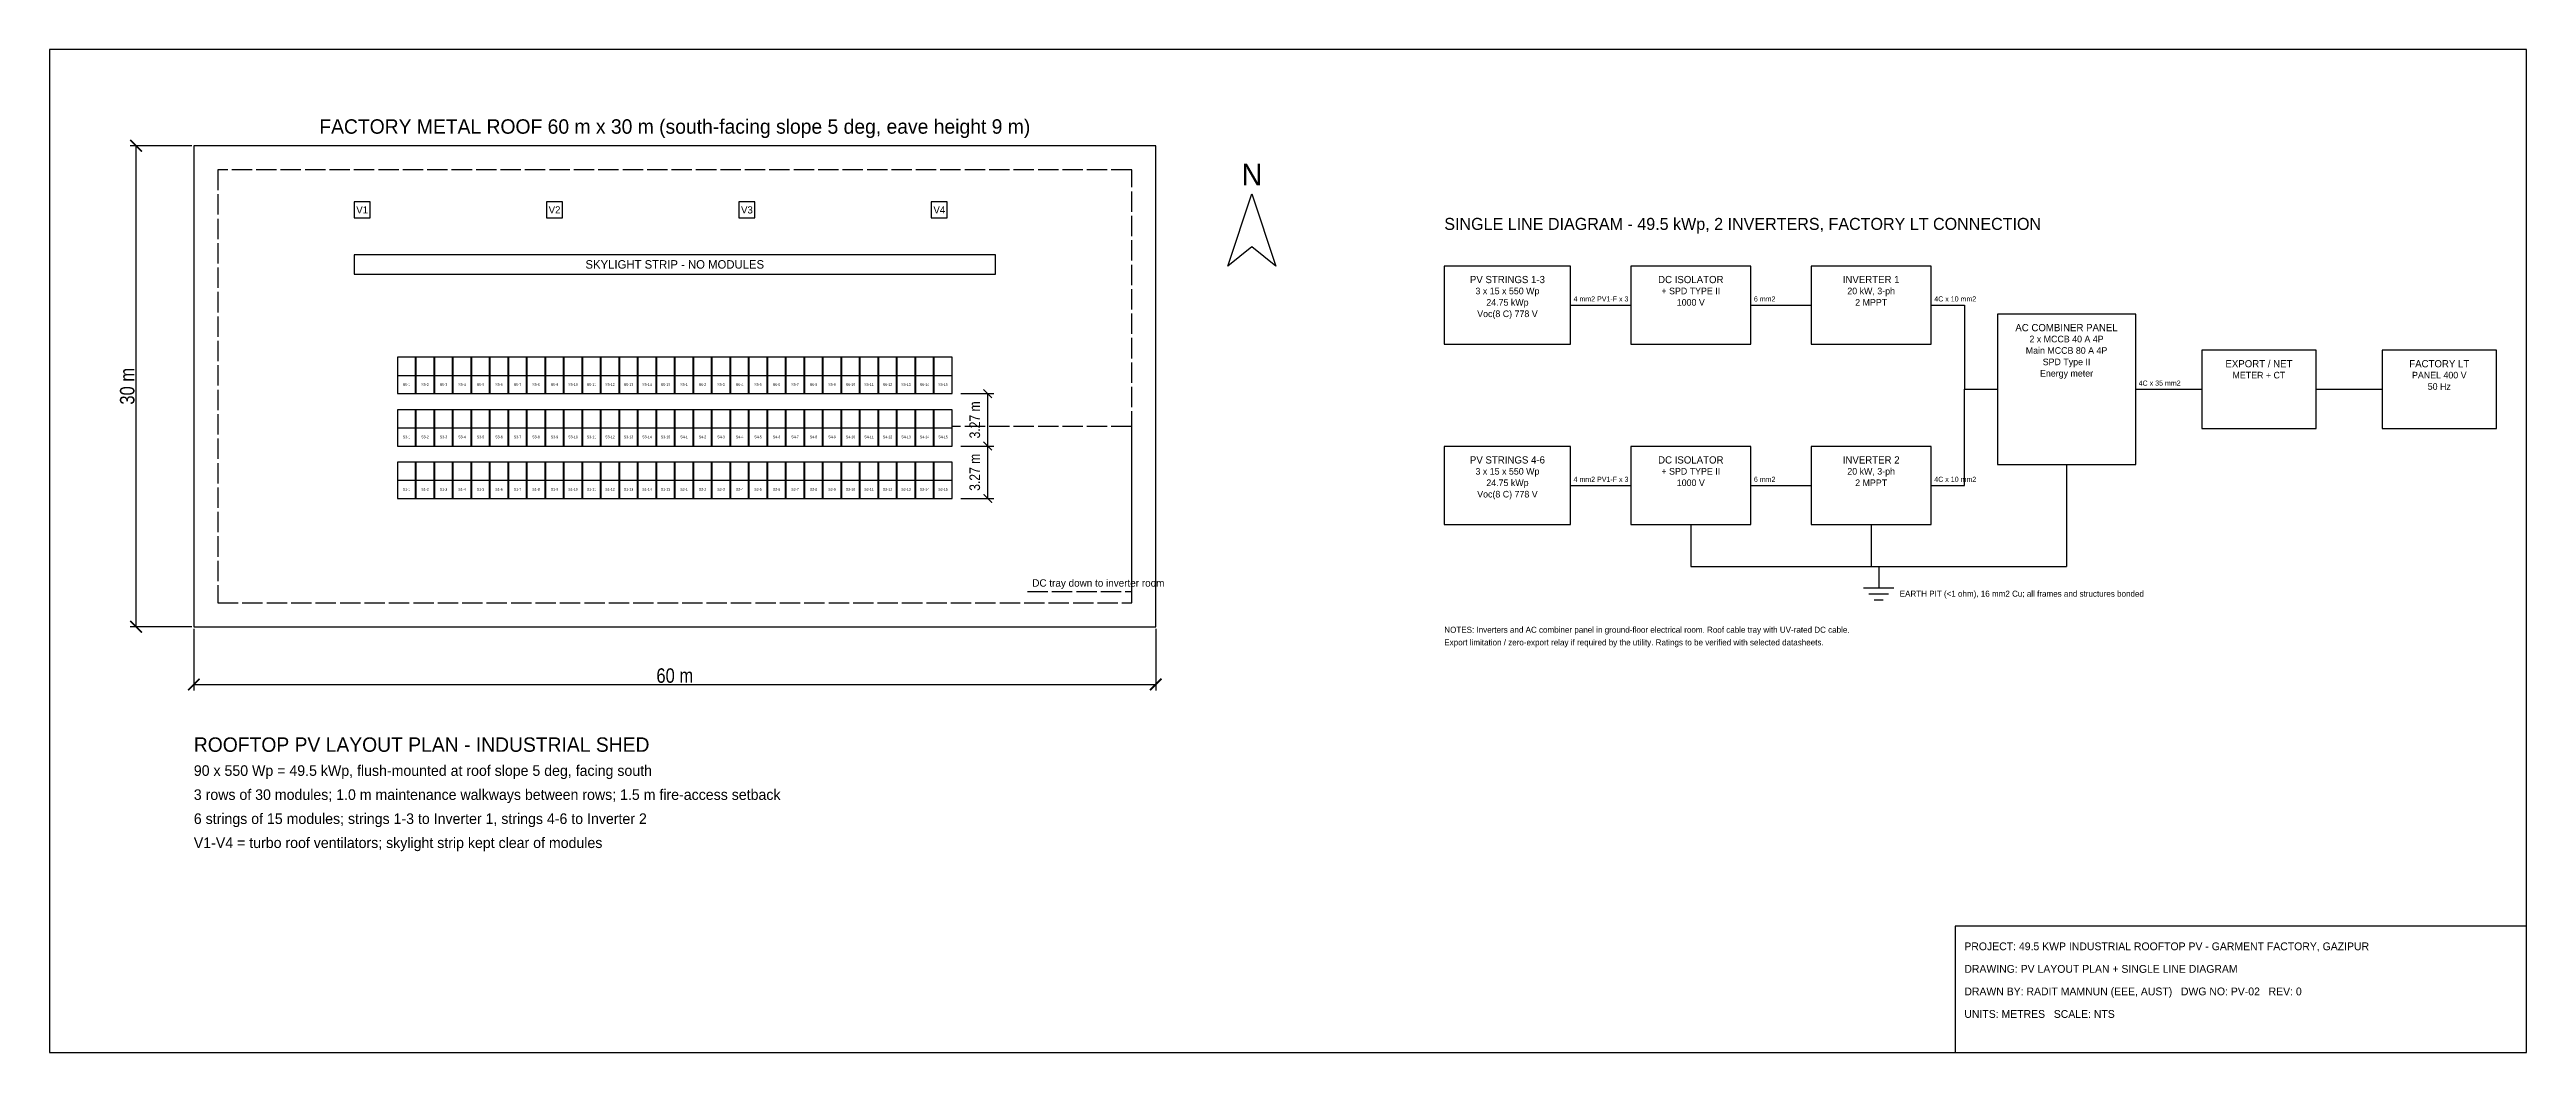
# Model space of a CAD drawing. Header units: metres. Extents: x -9 to 146, y -27 to 36.
import ezdxf
from ezdxf.enums import TextEntityAlignment as Align

# ---------------------------------------------------------------- set-up
doc = ezdxf.new("R2010")
doc.units = ezdxf.units.M
doc.linetypes.add('DASHED', pattern=[1.524, 1.27, -0.254])
for name, color, linetype in [('CABLE', 30, 'DASHED'), ('DIM', 7, 'Continuous'), ('OBSTRUCTION', 8, 'Continuous'), ('OUTLINE', 7, 'Continuous'), ('PV_MODULE', 5, 'Continuous'), ('SETBACK', 1, 'DASHED'), ('SLD', 7, 'Continuous'), ('STRING_1', 3, 'Continuous'), ('STRING_2', 6, 'Continuous'), ('STRING_3', 4, 'Continuous'), ('STRING_4', 2, 'Continuous'), ('STRING_5', 1, 'Continuous'), ('STRING_6', 5, 'Continuous'), ('TEXT', 7, 'Continuous'), ('TITLE', 7, 'Continuous')]:
    doc.layers.add(name, color=color, linetype=linetype)
doc.styles.add('OpenSansCondensed-Light', font='OpenSansCondensed-Light.ttf')
doc.dimstyles.new('EZDXF', dxfattribs={"dimtxt": 0.25, "dimasz": 0.175, "dimexe": 0.375, "dimexo": 0.125, "dimgap": 0.1, "dimtad": 1, "dimlfac": 100, "dimzin": 12, "dimdsep": 46, "dimtxsty": 'OpenSansCondensed-Light', "dimblk": 'ARCHTICK', "dimcen": 2.5, "dimazin": 3, "dimtfac": 0.5, "dimtmove": 2, "dimatfit": 3, "dimfxl": 1, "dimarcsym": 0})

# ---------------------------------------------------------------- blocks, each defined once
blk = doc.blocks.new('_ARCHTICK')
at = {"color": 0, "linetype": 'ByBlock', "const_width": 0.15}
blk.add_lwpolyline([(-0.5, -0.5), (0.5, 0.5)], dxfattribs=at)

msp = doc.modelspace()

# ---------------------------------------------------------------- linework, layer by layer
at = {"layer": 'CABLE'}
msp.add_lwpolyline([(52, 2.2), (58.5, 2.2), (58.5, 12.5), (47.3, 12.5)], dxfattribs=at)
at = {"layer": 'OBSTRUCTION'}
for points in [[(10, 25.5), (11, 25.5), (11, 26.5), (10, 26.5)], [(22, 25.5), (23, 25.5), (23, 26.5), (22, 26.5)], [(34, 25.5), (35, 25.5), (35, 26.5), (34, 26.5)], [(46, 25.5), (47, 25.5), (47, 26.5), (46, 26.5)], [(10, 22), (50, 22), (50, 23.2), (10, 23.2)]]:
    msp.add_lwpolyline(points, close=True, dxfattribs=at)
at = {"layer": 'OUTLINE'}
msp.add_lwpolyline([(0, 0), (60, 0), (60, 30), (0, 30)], close=True, dxfattribs=at)
at = {"layer": 'PV_MODULE'}
for points in [[(12.7, 15.673), (13.834, 15.673)], [(13.854, 15.673), (14.988, 15.673)], [(15.008, 15.673), (16.142, 15.673)], [(16.162, 15.673), (17.296, 15.673)], [(17.316, 15.673), (18.45, 15.673)], [(18.47, 15.673), (19.604, 15.673)], [(19.624, 15.673), (20.758, 15.673)], [(20.778, 15.673), (21.912, 15.673)], [(21.932, 15.673), (23.066, 15.673)], [(23.086, 15.673), (24.22, 15.673)], [(24.24, 15.673), (25.374, 15.673)], [(25.394, 15.673), (26.528, 15.673)], [(26.548, 15.673), (27.682, 15.673)], [(27.702, 15.673), (28.836, 15.673)], [(28.856, 15.673), (29.99, 15.673)], [(30.01, 15.673), (31.144, 15.673)], [(31.164, 15.673), (32.298, 15.673)], [(32.318, 15.673), (33.452, 15.673)], [(33.472, 15.673), (34.606, 15.673)], [(34.626, 15.673), (35.76, 15.673)], [(35.78, 15.673), (36.914, 15.673)], [(36.934, 15.673), (38.068, 15.673)], [(38.088, 15.673), (39.222, 15.673)], [(39.242, 15.673), (40.376, 15.673)], [(40.396, 15.673), (41.53, 15.673)], [(41.55, 15.673), (42.684, 15.673)], [(42.704, 15.673), (43.838, 15.673)], [(43.858, 15.673), (44.992, 15.673)], [(45.012, 15.673), (46.146, 15.673)], [(46.166, 15.673), (47.3, 15.673)], [(12.7, 12.404), (13.834, 12.404)], [(13.854, 12.404), (14.988, 12.404)], [(15.008, 12.404), (16.142, 12.404)], [(16.162, 12.404), (17.296, 12.404)], [(17.316, 12.404), (18.45, 12.404)], [(18.47, 12.404), (19.604, 12.404)], [(19.624, 12.404), (20.758, 12.404)], [(20.778, 12.404), (21.912, 12.404)], [(21.932, 12.404), (23.066, 12.404)], [(23.086, 12.404), (24.22, 12.404)], [(24.24, 12.404), (25.374, 12.404)], [(25.394, 12.404), (26.528, 12.404)], [(26.548, 12.404), (27.682, 12.404)], [(27.702, 12.404), (28.836, 12.404)], [(28.856, 12.404), (29.99, 12.404)], [(30.01, 12.404), (31.144, 12.404)], [(31.164, 12.404), (32.298, 12.404)], [(32.318, 12.404), (33.452, 12.404)], [(33.472, 12.404), (34.606, 12.404)], [(34.626, 12.404), (35.76, 12.404)], [(35.78, 12.404), (36.914, 12.404)], [(36.934, 12.404), (38.068, 12.404)], [(38.088, 12.404), (39.222, 12.404)], [(39.242, 12.404), (40.376, 12.404)], [(40.396, 12.404), (41.53, 12.404)], [(41.55, 12.404), (42.684, 12.404)], [(42.704, 12.404), (43.838, 12.404)], [(43.858, 12.404), (44.992, 12.404)], [(45.012, 12.404), (46.146, 12.404)], [(46.166, 12.404), (47.3, 12.404)], [(12.7, 9.135), (13.834, 9.135)], [(13.854, 9.135), (14.988, 9.135)], [(15.008, 9.135), (16.142, 9.135)], [(16.162, 9.135), (17.296, 9.135)], [(17.316, 9.135), (18.45, 9.135)], [(18.47, 9.135), (19.604, 9.135)], [(19.624, 9.135), (20.758, 9.135)], [(20.778, 9.135), (21.912, 9.135)], [(21.932, 9.135), (23.066, 9.135)], [(23.086, 9.135), (24.22, 9.135)], [(24.24, 9.135), (25.374, 9.135)], [(25.394, 9.135), (26.528, 9.135)], [(26.548, 9.135), (27.682, 9.135)], [(27.702, 9.135), (28.836, 9.135)], [(28.856, 9.135), (29.99, 9.135)], [(30.01, 9.135), (31.144, 9.135)], [(31.164, 9.135), (32.298, 9.135)], [(32.318, 9.135), (33.452, 9.135)], [(33.472, 9.135), (34.606, 9.135)], [(34.626, 9.135), (35.76, 9.135)], [(35.78, 9.135), (36.914, 9.135)], [(36.934, 9.135), (38.068, 9.135)], [(38.088, 9.135), (39.222, 9.135)], [(39.242, 9.135), (40.376, 9.135)], [(40.396, 9.135), (41.53, 9.135)], [(41.55, 9.135), (42.684, 9.135)], [(42.704, 9.135), (43.838, 9.135)], [(43.858, 9.135), (44.992, 9.135)], [(45.012, 9.135), (46.146, 9.135)], [(46.166, 9.135), (47.3, 9.135)]]:
    msp.add_lwpolyline(points, dxfattribs=at)
at = {"layer": 'SETBACK'}
msp.add_lwpolyline([(1.5, 1.5), (58.5, 1.5), (58.5, 28.5), (1.5, 28.5)], close=True, dxfattribs=at)
at = {"layer": 'SLD'}
for points in [[(78, 17.625), (85.875, 17.625), (85.875, 22.5), (78, 22.5)], [(89.625, 17.625), (97.125, 17.625), (97.125, 22.5), (89.625, 22.5)], [(100.875, 17.625), (108.375, 17.625), (108.375, 22.5), (100.875, 22.5)], [(112.5, 10.125), (121.125, 10.125), (121.125, 19.5), (112.5, 19.5)], [(125.25, 12.375), (132.375, 12.375), (132.375, 17.25), (125.25, 17.25)], [(136.5, 12.375), (143.625, 12.375), (143.625, 17.25), (136.5, 17.25)], [(78, 6.375), (85.875, 6.375), (85.875, 11.25), (78, 11.25)], [(89.625, 6.375), (97.125, 6.375), (97.125, 11.25), (89.625, 11.25)], [(100.875, 6.375), (108.375, 6.375), (108.375, 11.25), (100.875, 11.25)]]:
    msp.add_lwpolyline(points, close=True, dxfattribs=at)
for points in [[(85.875, 20.062), (89.625, 20.062)], [(97.125, 20.062), (100.875, 20.062)], [(108.375, 20.062), (110.438, 20.062), (110.438, 14.812), (112.5, 14.812)], [(108.375, 8.812), (110.438, 8.812), (110.438, 14.812), (112.5, 14.812)], [(121.125, 14.812), (125.25, 14.812)], [(132.375, 14.812), (136.5, 14.812)], [(116.812, 10.125), (116.812, 3.75)], [(85.875, 8.812), (89.625, 8.812)], [(97.125, 8.812), (100.875, 8.812)], [(93.375, 6.375), (93.375, 3.75)], [(104.625, 6.375), (104.625, 3.75)], [(93.375, 3.75), (116.812, 3.75)], [(105.094, 3.75), (105.094, 2.438)], [(104.156, 2.438), (106.031, 2.438)], [(104.484, 2.062), (105.703, 2.062)], [(104.812, 1.688), (105.375, 1.688)]]:
    msp.add_lwpolyline(points, dxfattribs=at)
at = {"layer": 'STRING_1'}
for points in [[(12.7, 8), (13.834, 8), (13.834, 10.269), (12.7, 10.269)], [(13.854, 8), (14.988, 8), (14.988, 10.269), (13.854, 10.269)], [(15.008, 8), (16.142, 8), (16.142, 10.269), (15.008, 10.269)], [(16.162, 8), (17.296, 8), (17.296, 10.269), (16.162, 10.269)], [(17.316, 8), (18.45, 8), (18.45, 10.269), (17.316, 10.269)], [(18.47, 8), (19.604, 8), (19.604, 10.269), (18.47, 10.269)], [(19.624, 8), (20.758, 8), (20.758, 10.269), (19.624, 10.269)], [(20.778, 8), (21.912, 8), (21.912, 10.269), (20.778, 10.269)], [(21.932, 8), (23.066, 8), (23.066, 10.269), (21.932, 10.269)], [(23.086, 8), (24.22, 8), (24.22, 10.269), (23.086, 10.269)], [(24.24, 8), (25.374, 8), (25.374, 10.269), (24.24, 10.269)], [(25.394, 8), (26.528, 8), (26.528, 10.269), (25.394, 10.269)], [(26.548, 8), (27.682, 8), (27.682, 10.269), (26.548, 10.269)], [(27.702, 8), (28.836, 8), (28.836, 10.269), (27.702, 10.269)], [(28.856, 8), (29.99, 8), (29.99, 10.269), (28.856, 10.269)]]:
    msp.add_lwpolyline(points, close=True, dxfattribs=at)
at = {"layer": 'STRING_2'}
for points in [[(30.01, 8), (31.144, 8), (31.144, 10.269), (30.01, 10.269)], [(31.164, 8), (32.298, 8), (32.298, 10.269), (31.164, 10.269)], [(32.318, 8), (33.452, 8), (33.452, 10.269), (32.318, 10.269)], [(33.472, 8), (34.606, 8), (34.606, 10.269), (33.472, 10.269)], [(34.626, 8), (35.76, 8), (35.76, 10.269), (34.626, 10.269)], [(35.78, 8), (36.914, 8), (36.914, 10.269), (35.78, 10.269)], [(36.934, 8), (38.068, 8), (38.068, 10.269), (36.934, 10.269)], [(38.088, 8), (39.222, 8), (39.222, 10.269), (38.088, 10.269)], [(39.242, 8), (40.376, 8), (40.376, 10.269), (39.242, 10.269)], [(40.396, 8), (41.53, 8), (41.53, 10.269), (40.396, 10.269)], [(41.55, 8), (42.684, 8), (42.684, 10.269), (41.55, 10.269)], [(42.704, 8), (43.838, 8), (43.838, 10.269), (42.704, 10.269)], [(43.858, 8), (44.992, 8), (44.992, 10.269), (43.858, 10.269)], [(45.012, 8), (46.146, 8), (46.146, 10.269), (45.012, 10.269)], [(46.166, 8), (47.3, 8), (47.3, 10.269), (46.166, 10.269)]]:
    msp.add_lwpolyline(points, close=True, dxfattribs=at)
at = {"layer": 'STRING_3'}
for points in [[(12.7, 11.269), (13.834, 11.269), (13.834, 13.539), (12.7, 13.539)], [(13.854, 11.269), (14.988, 11.269), (14.988, 13.539), (13.854, 13.539)], [(15.008, 11.269), (16.142, 11.269), (16.142, 13.539), (15.008, 13.539)], [(16.162, 11.269), (17.296, 11.269), (17.296, 13.539), (16.162, 13.539)], [(17.316, 11.269), (18.45, 11.269), (18.45, 13.539), (17.316, 13.539)], [(18.47, 11.269), (19.604, 11.269), (19.604, 13.539), (18.47, 13.539)], [(19.624, 11.269), (20.758, 11.269), (20.758, 13.539), (19.624, 13.539)], [(20.778, 11.269), (21.912, 11.269), (21.912, 13.539), (20.778, 13.539)], [(21.932, 11.269), (23.066, 11.269), (23.066, 13.539), (21.932, 13.539)], [(23.086, 11.269), (24.22, 11.269), (24.22, 13.539), (23.086, 13.539)], [(24.24, 11.269), (25.374, 11.269), (25.374, 13.539), (24.24, 13.539)], [(25.394, 11.269), (26.528, 11.269), (26.528, 13.539), (25.394, 13.539)], [(26.548, 11.269), (27.682, 11.269), (27.682, 13.539), (26.548, 13.539)], [(27.702, 11.269), (28.836, 11.269), (28.836, 13.539), (27.702, 13.539)], [(28.856, 11.269), (29.99, 11.269), (29.99, 13.539), (28.856, 13.539)]]:
    msp.add_lwpolyline(points, close=True, dxfattribs=at)
at = {"layer": 'STRING_4'}
for points in [[(30.01, 11.269), (31.144, 11.269), (31.144, 13.539), (30.01, 13.539)], [(31.164, 11.269), (32.298, 11.269), (32.298, 13.539), (31.164, 13.539)], [(32.318, 11.269), (33.452, 11.269), (33.452, 13.539), (32.318, 13.539)], [(33.472, 11.269), (34.606, 11.269), (34.606, 13.539), (33.472, 13.539)], [(34.626, 11.269), (35.76, 11.269), (35.76, 13.539), (34.626, 13.539)], [(35.78, 11.269), (36.914, 11.269), (36.914, 13.539), (35.78, 13.539)], [(36.934, 11.269), (38.068, 11.269), (38.068, 13.539), (36.934, 13.539)], [(38.088, 11.269), (39.222, 11.269), (39.222, 13.539), (38.088, 13.539)], [(39.242, 11.269), (40.376, 11.269), (40.376, 13.539), (39.242, 13.539)], [(40.396, 11.269), (41.53, 11.269), (41.53, 13.539), (40.396, 13.539)], [(41.55, 11.269), (42.684, 11.269), (42.684, 13.539), (41.55, 13.539)], [(42.704, 11.269), (43.838, 11.269), (43.838, 13.539), (42.704, 13.539)], [(43.858, 11.269), (44.992, 11.269), (44.992, 13.539), (43.858, 13.539)], [(45.012, 11.269), (46.146, 11.269), (46.146, 13.539), (45.012, 13.539)], [(46.166, 11.269), (47.3, 11.269), (47.3, 13.539), (46.166, 13.539)]]:
    msp.add_lwpolyline(points, close=True, dxfattribs=at)
at = {"layer": 'STRING_5'}
for points in [[(12.7, 14.539), (13.834, 14.539), (13.834, 16.808), (12.7, 16.808)], [(13.854, 14.539), (14.988, 14.539), (14.988, 16.808), (13.854, 16.808)], [(15.008, 14.539), (16.142, 14.539), (16.142, 16.808), (15.008, 16.808)], [(16.162, 14.539), (17.296, 14.539), (17.296, 16.808), (16.162, 16.808)], [(17.316, 14.539), (18.45, 14.539), (18.45, 16.808), (17.316, 16.808)], [(18.47, 14.539), (19.604, 14.539), (19.604, 16.808), (18.47, 16.808)], [(19.624, 14.539), (20.758, 14.539), (20.758, 16.808), (19.624, 16.808)], [(20.778, 14.539), (21.912, 14.539), (21.912, 16.808), (20.778, 16.808)], [(21.932, 14.539), (23.066, 14.539), (23.066, 16.808), (21.932, 16.808)], [(23.086, 14.539), (24.22, 14.539), (24.22, 16.808), (23.086, 16.808)], [(24.24, 14.539), (25.374, 14.539), (25.374, 16.808), (24.24, 16.808)], [(25.394, 14.539), (26.528, 14.539), (26.528, 16.808), (25.394, 16.808)], [(26.548, 14.539), (27.682, 14.539), (27.682, 16.808), (26.548, 16.808)], [(27.702, 14.539), (28.836, 14.539), (28.836, 16.808), (27.702, 16.808)], [(28.856, 14.539), (29.99, 14.539), (29.99, 16.808), (28.856, 16.808)]]:
    msp.add_lwpolyline(points, close=True, dxfattribs=at)
at = {"layer": 'STRING_6'}
for points in [[(30.01, 14.539), (31.144, 14.539), (31.144, 16.808), (30.01, 16.808)], [(31.164, 14.539), (32.298, 14.539), (32.298, 16.808), (31.164, 16.808)], [(32.318, 14.539), (33.452, 14.539), (33.452, 16.808), (32.318, 16.808)], [(33.472, 14.539), (34.606, 14.539), (34.606, 16.808), (33.472, 16.808)], [(34.626, 14.539), (35.76, 14.539), (35.76, 16.808), (34.626, 16.808)], [(35.78, 14.539), (36.914, 14.539), (36.914, 16.808), (35.78, 16.808)], [(36.934, 14.539), (38.068, 14.539), (38.068, 16.808), (36.934, 16.808)], [(38.088, 14.539), (39.222, 14.539), (39.222, 16.808), (38.088, 16.808)], [(39.242, 14.539), (40.376, 14.539), (40.376, 16.808), (39.242, 16.808)], [(40.396, 14.539), (41.53, 14.539), (41.53, 16.808), (40.396, 16.808)], [(41.55, 14.539), (42.684, 14.539), (42.684, 16.808), (41.55, 16.808)], [(42.704, 14.539), (43.838, 14.539), (43.838, 16.808), (42.704, 16.808)], [(43.858, 14.539), (44.992, 14.539), (44.992, 16.808), (43.858, 16.808)], [(45.012, 14.539), (46.146, 14.539), (46.146, 16.808), (45.012, 16.808)], [(46.166, 14.539), (47.3, 14.539), (47.3, 16.808), (46.166, 16.808)]]:
    msp.add_lwpolyline(points, close=True, dxfattribs=at)
at = {"layer": 'TEXT'}
msp.add_lwpolyline([(64.5, 22.5), (66, 27), (67.5, 22.5), (66, 23.7)], close=True, dxfattribs=at)
at = {"layer": 'TITLE'}
for points in [[(-9, -26.55), (145.5, -26.55), (145.5, 36), (-9, 36)], [(109.875, -26.55), (145.5, -26.55), (145.5, -18.675), (109.875, -18.675)]]:
    msp.add_lwpolyline(points, close=True, dxfattribs=at)

# ---------------------------------------------------------------- texts
at = {"layer": 'SLD'}
for s, height, p in [('SINGLE LINE DIAGRAM - 49.5 kWp, 2 INVERTERS, FACTORY LT CONNECTION', 0.75, (78, 24.75)), ('4 mm2 PV1-F x 3', 0.31875, (86.062, 20.288)), ('6 mm2', 0.3187, (97.312, 20.288)), ('4C x 10 mm2', 0.31875, (108.562, 20.288)), ('4C x 35 mm2', 0.31875, (121.312, 15.037)), ('4 mm2 PV1-F x 3', 0.31875, (86.062, 9.037)), ('6 mm2', 0.3187, (97.312, 9.037)), ('4C x 10 mm2', 0.31875, (108.562, 9.037)), ('EARTH PIT (<1 ohm), 16 mm2 Cu; all frames and structures bonded', 0.375, (106.406, 1.875)), ('NOTES: Inverters and AC combiner panel in ground-floor electrical room. Roof cable tray with UV-rated DC cable.', 0.375, (78, -0.375)), ('Export limitation / zero-export relay if required by the utility. Ratings to be verified with selected datasheets.', 0.375, (78, -1.163))]:
    msp.add_text(s, height=height, dxfattribs=at).set_placement(p)
for s, height, p in [('PV STRINGS 1-3', 0.45, (81.938, 21.656)), ('DC ISOLATOR', 0.45, (93.375, 21.656)), ('INVERTER 1', 0.45, (104.625, 21.656)), ('3 x 15 x 550 Wp', 0.4125, (81.938, 20.944)), ('24.75 kWp', 0.4125, (81.938, 20.231)), ('+ SPD TYPE II', 0.4125, (93.375, 20.944)), ('1000 V', 0.4125, (93.375, 20.231)), ('20 kW, 3-ph', 0.4125, (104.625, 20.944)), ('2 MPPT', 0.4125, (104.625, 20.231)), ('Voc(8 C) 778 V', 0.4125, (81.938, 19.519)), ('AC COMBINER PANEL', 0.45, (116.812, 18.656)), ('Main MCCB 80 A 4P', 0.4125, (116.812, 17.231)), ('2 x MCCB 40 A 4P', 0.4125, (116.812, 17.944)), ('Energy meter', 0.4125, (116.812, 15.806)), ('SPD Type II', 0.4125, (116.812, 16.519)), ('EXPORT / NET', 0.45, (128.812, 16.406)), ('METER + CT', 0.4125, (128.812, 15.694)), ('FACTORY LT', 0.45, (140.062, 16.406)), ('PANEL 400 V', 0.4125, (140.062, 15.694)), ('50 Hz', 0.4125, (140.062, 14.981)), ('PV STRINGS 4-6', 0.45, (81.938, 10.406)), ('3 x 15 x 550 Wp', 0.4125, (81.938, 9.694)), ('DC ISOLATOR', 0.45, (93.375, 10.406)), ('+ SPD TYPE II', 0.4125, (93.375, 9.694)), ('INVERTER 2', 0.45, (104.625, 10.406)), ('20 kW, 3-ph', 0.4125, (104.625, 9.694)), ('Voc(8 C) 778 V', 0.4125, (81.938, 8.269)), ('24.75 kWp', 0.4125, (81.938, 8.981)), ('1000 V', 0.4125, (93.375, 8.981)), ('2 MPPT', 0.4125, (104.625, 8.981))]:
    msp.add_text(s, height=height, dxfattribs=at).set_placement(p, align=Align.MIDDLE_CENTER)
at = {"layer": 'TEXT'}
for s, height, p in [('FACTORY METAL ROOF 60 m x 30 m (south-facing slope 5 deg, eave height 9 m)', 0.9, (30, 31.2)), ('N', 1.35, (66, 28.2)), ('V1', 0.45, (10.5, 26)), ('V2', 0.45, (22.5, 26)), ('V3', 0.45, (34.5, 26)), ('V4', 0.45, (46.5, 26)), ('SKYLIGHT STRIP - NO MODULES', 0.528, (30, 22.6)), ('S5-1', 0.16, (13.267, 15.106)), ('S5-2', 0.16, (14.421, 15.106)), ('S5-3', 0.16, (15.575, 15.106)), ('S5-4', 0.16, (16.729, 15.106)), ('S5-5', 0.16, (17.883, 15.106)), ('S5-6', 0.16, (19.037, 15.106)), ('S5-7', 0.16, (20.191, 15.106)), ('S5-8', 0.16, (21.345, 15.106)), ('S5-9', 0.16, (22.499, 15.106)), ('S5-10', 0.16, (23.653, 15.106)), ('S5-11', 0.16, (24.807, 15.106)), ('S5-12', 0.16, (25.961, 15.106)), ('S5-13', 0.16, (27.115, 15.106)), ('S5-14', 0.16, (28.269, 15.106)), ('S5-15', 0.16, (29.423, 15.106)), ('S6-1', 0.16, (30.577, 15.106)), ('S6-2', 0.16, (31.731, 15.106)), ('S6-3', 0.16, (32.885, 15.106)), ('S6-4', 0.16, (34.039, 15.106)), ('S6-5', 0.16, (35.193, 15.106)), ('S6-6', 0.16, (36.347, 15.106)), ('S6-7', 0.16, (37.501, 15.106)), ('S6-8', 0.16, (38.655, 15.106)), ('S6-9', 0.16, (39.809, 15.106)), ('S6-10', 0.16, (40.963, 15.106)), ('S6-11', 0.16, (42.117, 15.106)), ('S6-12', 0.16, (43.271, 15.106)), ('S6-13', 0.16, (44.425, 15.106)), ('S6-14', 0.16, (45.579, 15.106)), ('S6-15', 0.16, (46.733, 15.106)), ('S3-1', 0.16, (13.267, 11.837)), ('S3-2', 0.16, (14.421, 11.837)), ('S3-3', 0.16, (15.575, 11.837)), ('S3-4', 0.16, (16.729, 11.837)), ('S3-5', 0.16, (17.883, 11.837)), ('S3-6', 0.16, (19.037, 11.837)), ('S3-7', 0.16, (20.191, 11.837)), ('S3-8', 0.16, (21.345, 11.837)), ('S3-9', 0.16, (22.499, 11.837)), ('S3-10', 0.16, (23.653, 11.837)), ('S3-11', 0.16, (24.807, 11.837)), ('S3-12', 0.16, (25.961, 11.837)), ('S3-13', 0.16, (27.115, 11.837)), ('S3-14', 0.16, (28.269, 11.837)), ('S3-15', 0.16, (29.423, 11.837)), ('S4-1', 0.16, (30.577, 11.837)), ('S4-2', 0.16, (31.731, 11.837)), ('S4-3', 0.16, (32.885, 11.837)), ('S4-4', 0.16, (34.039, 11.837)), ('S4-5', 0.16, (35.193, 11.837)), ('S4-6', 0.16, (36.347, 11.837)), ('S4-7', 0.16, (37.501, 11.837)), ('S4-8', 0.16, (38.655, 11.837)), ('S4-9', 0.16, (39.809, 11.837)), ('S4-10', 0.16, (40.963, 11.837)), ('S4-11', 0.16, (42.117, 11.837)), ('S4-12', 0.16, (43.271, 11.837)), ('S4-13', 0.16, (44.425, 11.837)), ('S4-14', 0.16, (45.579, 11.837)), ('S4-15', 0.16, (46.733, 11.837)), ('S1-1', 0.16, (13.267, 8.567)), ('S1-2', 0.16, (14.421, 8.567)), ('S1-3', 0.16, (15.575, 8.567)), ('S1-4', 0.16, (16.729, 8.567)), ('S1-5', 0.16, (17.883, 8.567)), ('S1-6', 0.16, (19.037, 8.567)), ('S1-7', 0.16, (20.191, 8.567)), ('S1-8', 0.16, (21.345, 8.567)), ('S1-9', 0.16, (22.499, 8.567)), ('S1-10', 0.16, (23.653, 8.567)), ('S1-11', 0.16, (24.807, 8.567)), ('S1-12', 0.16, (25.961, 8.567)), ('S1-13', 0.16, (27.115, 8.567)), ('S1-14', 0.16, (28.269, 8.567)), ('S1-15', 0.16, (29.423, 8.567)), ('S2-1', 0.16, (30.577, 8.567)), ('S2-2', 0.16, (31.731, 8.567)), ('S2-3', 0.16, (32.885, 8.567)), ('S2-4', 0.16, (34.039, 8.567)), ('S2-5', 0.16, (35.193, 8.567)), ('S2-6', 0.16, (36.347, 8.567)), ('S2-7', 0.16, (37.501, 8.567)), ('S2-8', 0.16, (38.655, 8.567)), ('S2-9', 0.16, (39.809, 8.567)), ('S2-10', 0.16, (40.963, 8.567)), ('S2-11', 0.16, (42.117, 8.567)), ('S2-12', 0.16, (43.271, 8.567)), ('S2-13', 0.16, (44.425, 8.567)), ('S2-14', 0.16, (45.579, 8.567)), ('S2-15', 0.16, (46.733, 8.567))]:
    msp.add_text(s, height=height, dxfattribs=at).set_placement(p, align=Align.MIDDLE_CENTER)
for s, height, p in [('DC tray down to inverter room', 0.462, (52.3, 2.5)), ('ROOFTOP PV LAYOUT PLAN - INDUSTRIAL SHED', 0.9, (0, -7.8)), ('90 x 550 Wp = 49.5 kWp, flush-mounted at roof slope 5 deg, facing south', 0.66, (0, -9.3)), ('3 rows of 30 modules; 1.0 m maintenance walkways between rows; 1.5 m fire-access setback', 0.66, (0, -10.8)), ('6 strings of 15 modules; strings 1-3 to Inverter 1, strings 4-6 to Inverter 2', 0.66, (0, -12.3)), ('V1-V4 = turbo roof ventilators; skylight strip kept clear of modules', 0.66, (0, -13.8))]:
    msp.add_text(s, height=height, dxfattribs=at).set_placement(p)
at = {"layer": 'TITLE'}
for s, p in [('PROJECT: 49.5 KWP INDUSTRIAL ROOFTOP PV - GARMENT FACTORY, GAZIPUR', (110.438, -20.175)), ('DRAWING: PV LAYOUT PLAN + SINGLE LINE DIAGRAM', (110.438, -21.581)), ('DRAWN BY: RADIT MAMNUN (EEE, AUST)   DWG NO: PV-02   REV: 0', (110.438, -22.988)), ('UNITS: METRES   SCALE: NTS', (110.438, -24.394))]:
    msp.add_text(s, height=0.4875, dxfattribs=at).set_placement(p)

# ---------------------------------------------------------------- dimensions: what is measured, and where the dimension line sits
at = {"layer": 'DIM'}
for base, p1, p2, override in [((-3.6, 0), (0, 0), (0, 30), {"dimtxt": 0.9, "dimasz": 0.72, "dimdec": 2, "dimlfac": 1, "dimpost": '<> m'}), ((49.52, 11.269), (47.72, 11.269), (47.72, 14.539), {"dimtxt": 0.66, "dimasz": 0.528, "dimdec": 2, "dimlfac": 1, "dimpost": '<> m'}), ((49.52, 8), (47.72, 8), (47.72, 11.269), {"dimtxt": 0.66, "dimasz": 0.528, "dimdec": 2, "dimlfac": 1, "dimpost": '<> m'})]:
    msp.add_linear_dim(base=base, p1=p1, p2=p2, angle=90, dimstyle='EZDXF', override=override, dxfattribs=at).render()
msp.add_linear_dim(base=(0, -3.6), p1=(0, 0), p2=(60, 0), dimstyle='EZDXF', override={"dimtxt": 0.9, "dimasz": 0.72, "dimdec": 2, "dimlfac": 1, "dimpost": '<> m'}, dxfattribs=at).render()

doc.saveas('drawing.dxf')
